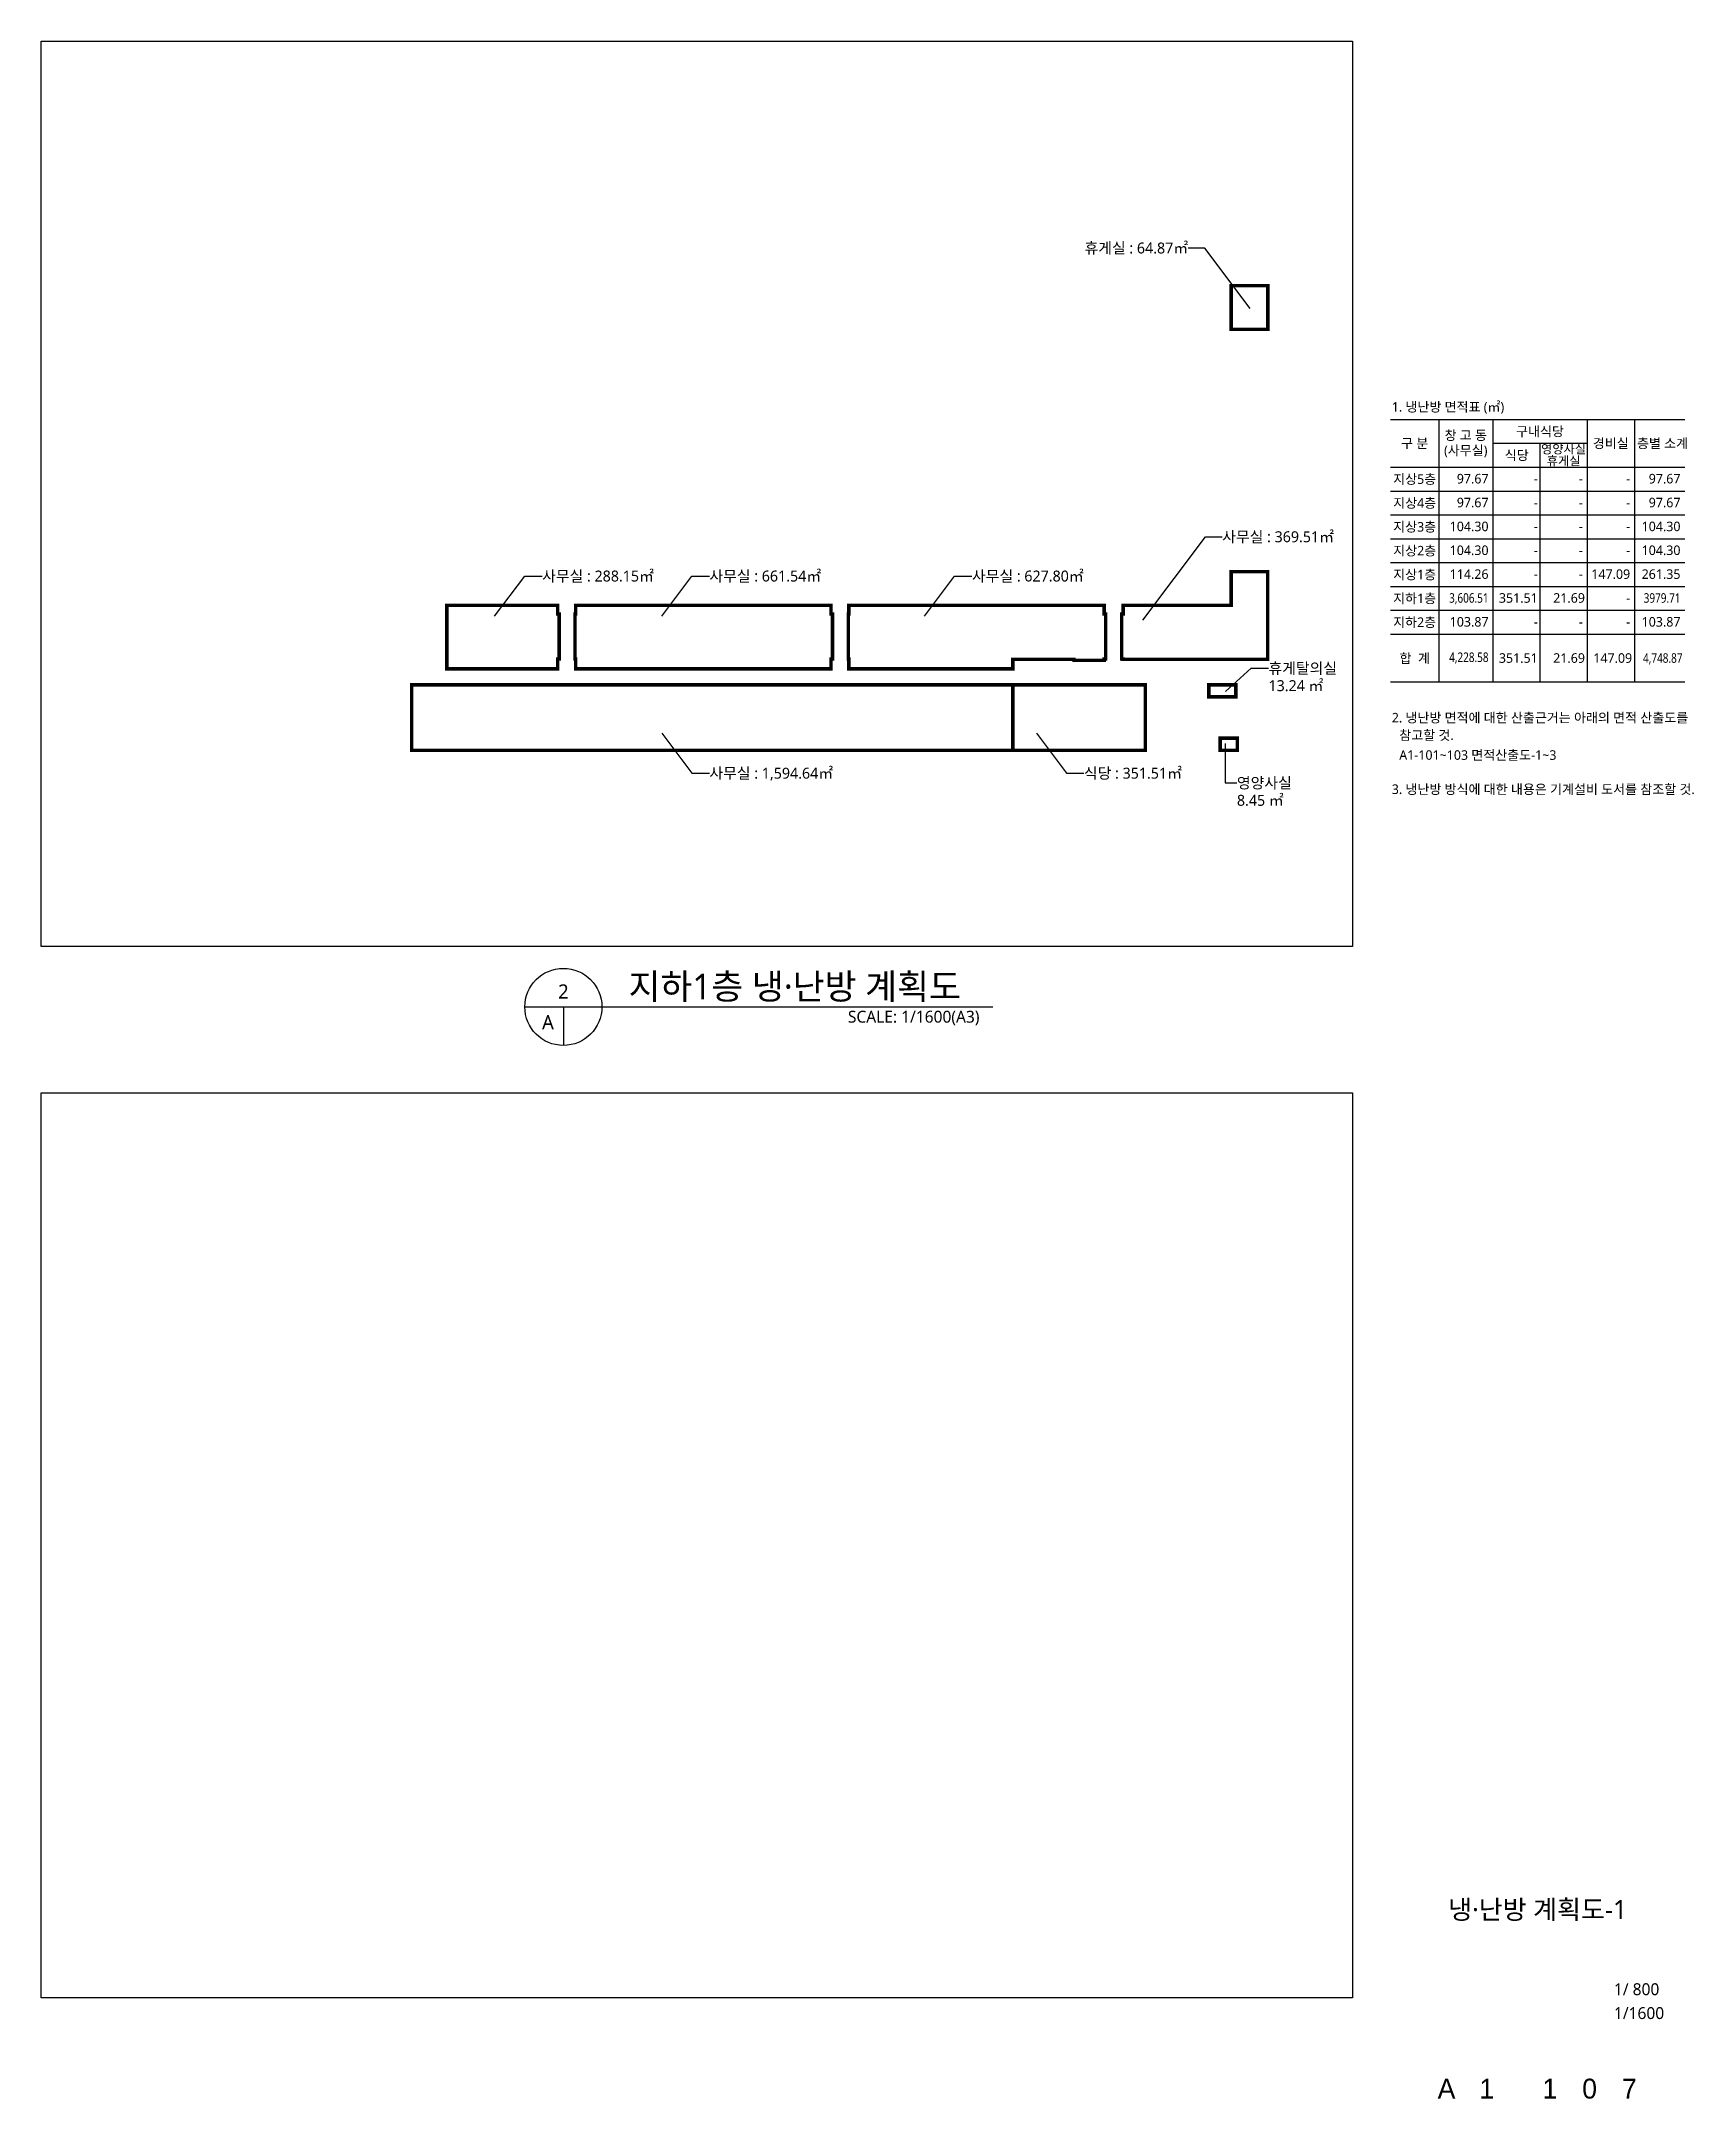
# Model space of a CAD drawing. Header units: millimetres. Extents: x 29268 to 1313442, y 14886 to 428924.
# Drawn here: x 313997 to 646642, y 14886 to 428924 of the extents above; entities that cross this region are included whole.
import ezdxf
from ezdxf.enums import TextEntityAlignment as Align

# ---------------------------------------------------------------- set-up
doc = ezdxf.new("R2010")
doc.units = ezdxf.units.MM
doc.header["$LTSCALE"] = 1000
doc.linetypes.add('HID', pattern=[2.5, 1.5, -1])
doc.layers.get('DEFPOINTS').update_dxf_attribs({"color": 161})
for name, color, linetype in [('AREA 02 - 창고 사무실(난방구간)', 4, 'HID'), ('DIM', 7, 'Continuous'), ('SYM', 7, 'Continuous'), ('TEXT', 3, 'Continuous'), ('TEXT-TITLE', 6, 'Continuous'), ('TEXT-기입', 6, 'Continuous'), ('TEXT-주', 7, 'Continuous'), ('냉난방 텍스트', 2, 'Continuous')]:
    doc.layers.add(name, color=color, linetype=linetype)
doc.styles.add('CGS', font='cgse', dxfattribs={"bigfont": 'cgs'})
doc.styles.add('나눔바른고딕', font='NanumBarunGothic.ttf')

msp = doc.modelspace()

# ---------------------------------------------------------------- texts
at = {"layer": 'TEXT', "style": '나눔바른고딕'}
msp.add_text('지하1층 냉·난방 계획도', height=5120, dxfattribs=at).set_placement((432227, 236155))
for s, p in [('2', (419107, 237707)), ('A', (416004, 231501))]:
    msp.add_text(s, height=2880, dxfattribs=at).set_placement(p, align=Align.MIDDLE)
msp.add_text('SCALE: 1/1600(A3)', height=2400, dxfattribs=at).set_placement((502858, 233828), align=Align.TOP_RIGHT)
at = {"layer": 'TEXT-TITLE', "style": '나눔바른고딕'}
msp.add_text('냉·난방 계획도-1', height=3840, dxfattribs=at).set_placement((615200, 52985), align=Align.MIDDLE_CENTER)
at = {"layer": 'TEXT-기입', "style": '나눔바른고딕'}
for s, p in [('1/ 800', (630563, 35023)), ('1/1600', (630563, 30223))]:
    msp.add_text(s, height=2400, dxfattribs=at).set_placement(p, align=Align.BOTTOM_LEFT)
at = {"layer": 'TEXT-기입', "style": 'CGS'}
for s, p in [('A', (596862, 16943)), ('1', (604963, 16943)), ('1', (617662, 16943)), ('0', (625662, 16943)), ('7', (633662, 16943))]:
    msp.add_text(s, height=4000, dxfattribs=at).set_placement(p, align=Align.MIDDLE_CENTER)
at = {"layer": '냉난방 텍스트', "style": '나눔바른고딕'}
msp.add_text('휴게실 : 64.87㎡', height=2200, dxfattribs=at).set_placement((544868, 387301), align=Align.MIDDLE_RIGHT)
for s, p in [('사무실 : 369.51㎡', (551715, 329204)), ('사무실 : 288.15㎡', (414838, 321296)), ('사무실 : 661.54㎡', (448500, 321296)), ('사무실 : 627.80㎡', (501345, 321296)), ('휴게탈의실', (561022, 302739)), ('13.24 ㎡', (561022, 299239)), ('사무실 : 1,594.64㎡', (448500, 281628)), ('식당 : 351.51㎡', (523880, 281628)), ('8.45 ㎡', (554672, 276169)), ('영양사실', (554672, 279669))]:
    msp.add_text(s, height=2200, dxfattribs=at).set_placement(p, align=Align.MIDDLE_LEFT)

# ---------------------------------------------------------------- blocks, each defined once
blk = doc.blocks.new('냉난방구획도-NOTE')
blk.add_line((19795, -6000), (19795, -36000))
at = {"layer": 'DIM'}
blk.add_line((13857, -6000), (25733, -6000), dxfattribs=at)
for points in [[(1000, -3000), (38000, -3000)], [(7062, -3000), (7062, -36000)], [(13857, -3000), (13857, -36000)], [(25733, -3000), (25733, -36000)], [(31670, -3000), (31670, -36000)], [(1000, -9000), (38000, -9000)], [(1000, -12000), (38000, -12000)], [(1000, -15000), (38000, -15000)], [(1000, -18000), (38000, -18000)], [(1000, -21000), (38000, -21000)], [(1000, -24000), (38000, -24000)], [(1000, -27000), (38000, -27000)], [(1000, -30000), (38000, -30000)], [(1000, -36000), (38000, -36000)]]:
    blk.add_lwpolyline(points, dxfattribs=at)
at = {"layer": 'TEXT-기입', "style": '나눔바른고딕'}
for s, p in [('1. 냉난방 면적표 (㎡)', (1152, -1412)), ('2. 냉난방 면적에 대한 산출근거는 아래의 면적 산출도를', (1152, -40500)), ('참고할 것.', (2093, -42700)), ('A1-101~103 면적산출도-1~3', (2093, -45200)), ('3. 냉난방 방식에 대한 내용은 기계설비 도서를 참조할 것.', (1152, -49500))]:
    blk.add_text(s, height=1200, dxfattribs=at).set_placement(p, align=Align.MIDDLE_LEFT)
for s, height, p in [('창 고 동', 1200, (10460, -4982)), ('구내식당', 1200, (19795, -4500)), ('구 분', 1200, (4031, -6000)), ('(사무실)', 1200, (10458, -6890)), ('식당', 1200, (16869, -7500)), ('영양사실', 1125, (22764, -6714)), ('휴게실', 1125, (22764, -8197)), ('경비실', 1200, (28701, -6000)), ('층별 소계', 1200, (35210, -6000)), ('지상5층', 1200, (4031, -10500)), ('지상4층', 1200, (4031, -13500)), ('지상3층', 1200, (4031, -16500)), ('지상2층', 1200, (4031, -19500)), ('지상1층', 1200, (4031, -22500)), ('지하1층', 1200, (4031, -25500)), ('지하2층', 1200, (4031, -28500)), ('합  계', 1200, (4031, -33035))]:
    blk.add_text(s, height=height, dxfattribs=at).set_placement(p, align=Align.MIDDLE_CENTER)
for s, p in [('97.67', (13326, -10446)), ('97.67', (37469, -10446)), ('97.67', (13326, -13446)), ('-', (19514, -10446)), ('-', (25201, -10446)), ('-', (31139, -10446)), ('97.67', (37469, -13446)), ('-', (19514, -13446)), ('-', (25201, -13446)), ('-', (31139, -13446)), ('104.30', (13326, -16446)), ('-', (19514, -16446)), ('-', (25201, -16446)), ('-', (31139, -16446)), ('104.30', (37469, -16446)), ('104.30', (13326, -19446)), ('-', (19514, -19446)), ('-', (25201, -19446)), ('-', (31139, -19446)), ('104.30', (37469, -19446)), ('114.26', (13326, -22446)), ('-', (19514, -22446)), ('-', (25201, -22446)), ('147.09', (31139, -22446)), ('261.35', (37469, -22446)), ('351.51', (19514, -25446)), ('21.69', (25451, -25446)), ('-', (31139, -25446)), ('103.87', (13326, -28446)), ('103.87', (37469, -28446)), ('-', (19514, -28446)), ('-', (25201, -28446)), ('-', (31139, -28446)), ('351.51', (19514, -33000)), ('21.69', (25451, -33000)), ('147.09', (31389, -33000))]:
    blk.add_text(s, height=1200, dxfattribs=at).set_placement(p, align=Align.MIDDLE_RIGHT)
at = {"layer": 'TEXT-기입', "style": '나눔바른고딕', "width": 0.8}
for s, p in [('3,606.51', (13326, -25446)), ('3979.71', (37469, -25446)), ('4,228.58', (13326, -32901)), ('4,748.87', (37719, -33000))]:
    blk.add_text(s, height=1200, dxfattribs=at).set_placement(p, align=Align.MIDDLE_RIGHT)

# ---------------------------------------------------------------- linework, layer by layer
msp.add_lwpolyline([(313997, 428924), (577925, 428924), (577925, 246781), (313997, 246781)], close=True)
for points in [[(557371, 375142), (548226, 387301), (544868, 387301)], [(535733, 312419), (548357, 329204), (551715, 329204)]]:
    msp.add_lwpolyline(points)
at = {"layer": 'AREA 02 - 창고 사무실(난방구간)', "const_width": 700}
msp.add_lwpolyline([(560890, 379719), (560890, 370931), (553515, 370931), (553515, 379719), (560890, 379719)], dxfattribs=at)
for points in [[(531765, 304619), (531465, 304619), (531465, 313669), (531765, 313669), (531765, 315419), (553515, 315419), (553515, 322169), (560865, 322169), (560865, 304519), (531765, 304519)], [(417965, 304619), (417965, 302619), (395665, 302619), (395665, 315419), (417965, 315419), (417965, 313669), (418265, 313669), (418265, 304619), (417965, 304619)], [(472965, 304619), (473265, 304619), (473265, 313669), (472965, 313669), (472965, 315419), (421565, 315419), (421565, 313669), (421465, 313669), (421465, 304619), (421565, 304619), (421565, 302619), (472965, 302619)], [(527965, 304319), (527965, 304619), (528265, 304619), (528265, 313669), (527965, 313669), (527965, 315419), (476565, 315419), (476565, 313669), (476465, 313669), (476465, 304619), (476565, 304619), (476565, 302619), (509565, 302619), (509565, 304519), (521865, 304519), (521865, 304319)], [(388577, 299419), (509565, 299419), (509565, 286244), (388577, 286244)], [(536235, 299419), (509565, 299419), (509565, 286244), (536235, 286244)], [(549015, 299419), (554465, 299419), (554465, 296994), (549015, 296994)], [(551289, 288669), (554765, 288669), (554765, 286244), (551289, 286244)]]:
    msp.add_lwpolyline(points, close=True, dxfattribs=at)
at = {"layer": 'DEFPOINTS'}
msp.add_lwpolyline([(313997, 217341), (577925, 217341), (577925, 35198), (313997, 35198)], close=True, dxfattribs=at)
at = {"layer": 'SYM'}
for p, q in [((411350, 234604), (505572, 234604)), ((419107, 234604), (419107, 226846))]:
    msp.add_line(p, q, dxfattribs=at)
msp.add_circle((419107, 234604), 7758, dxfattribs=at)
at = {"layer": 'TEXT-주'}
for points in [[(405270, 313238), (411325, 321296), (414838, 321296)], [(438933, 313238), (444987, 321296), (448500, 321296)], [(491777, 313238), (497832, 321296), (501345, 321296)], [(552373, 298044), (557535, 302739), (561022, 302739)], [(438933, 289686), (444987, 281628), (448500, 281628)], [(514312, 289686), (520367, 281628), (523880, 281628)], [(552291, 287612), (552291, 279669), (554672, 279669)]]:
    msp.add_lwpolyline(points, dxfattribs=at)

# ---------------------------------------------------------------- block references
at = {"xscale": 1.59999999996, "yscale": 1.59999999996, "zscale": 1.59999999996}
msp.add_blockref('냉난방구획도-NOTE', (584000, 357600), dxfattribs=at)

msp.set_redraw_order([(e.dxf.handle, doc.entitydb.next_handle()) for e in msp.query("TEXT MTEXT ATTDEF DIMENSION ARC_DIMENSION")])  # texts and dimensions are drawn at this point

doc.saveas('drawing.dxf')
